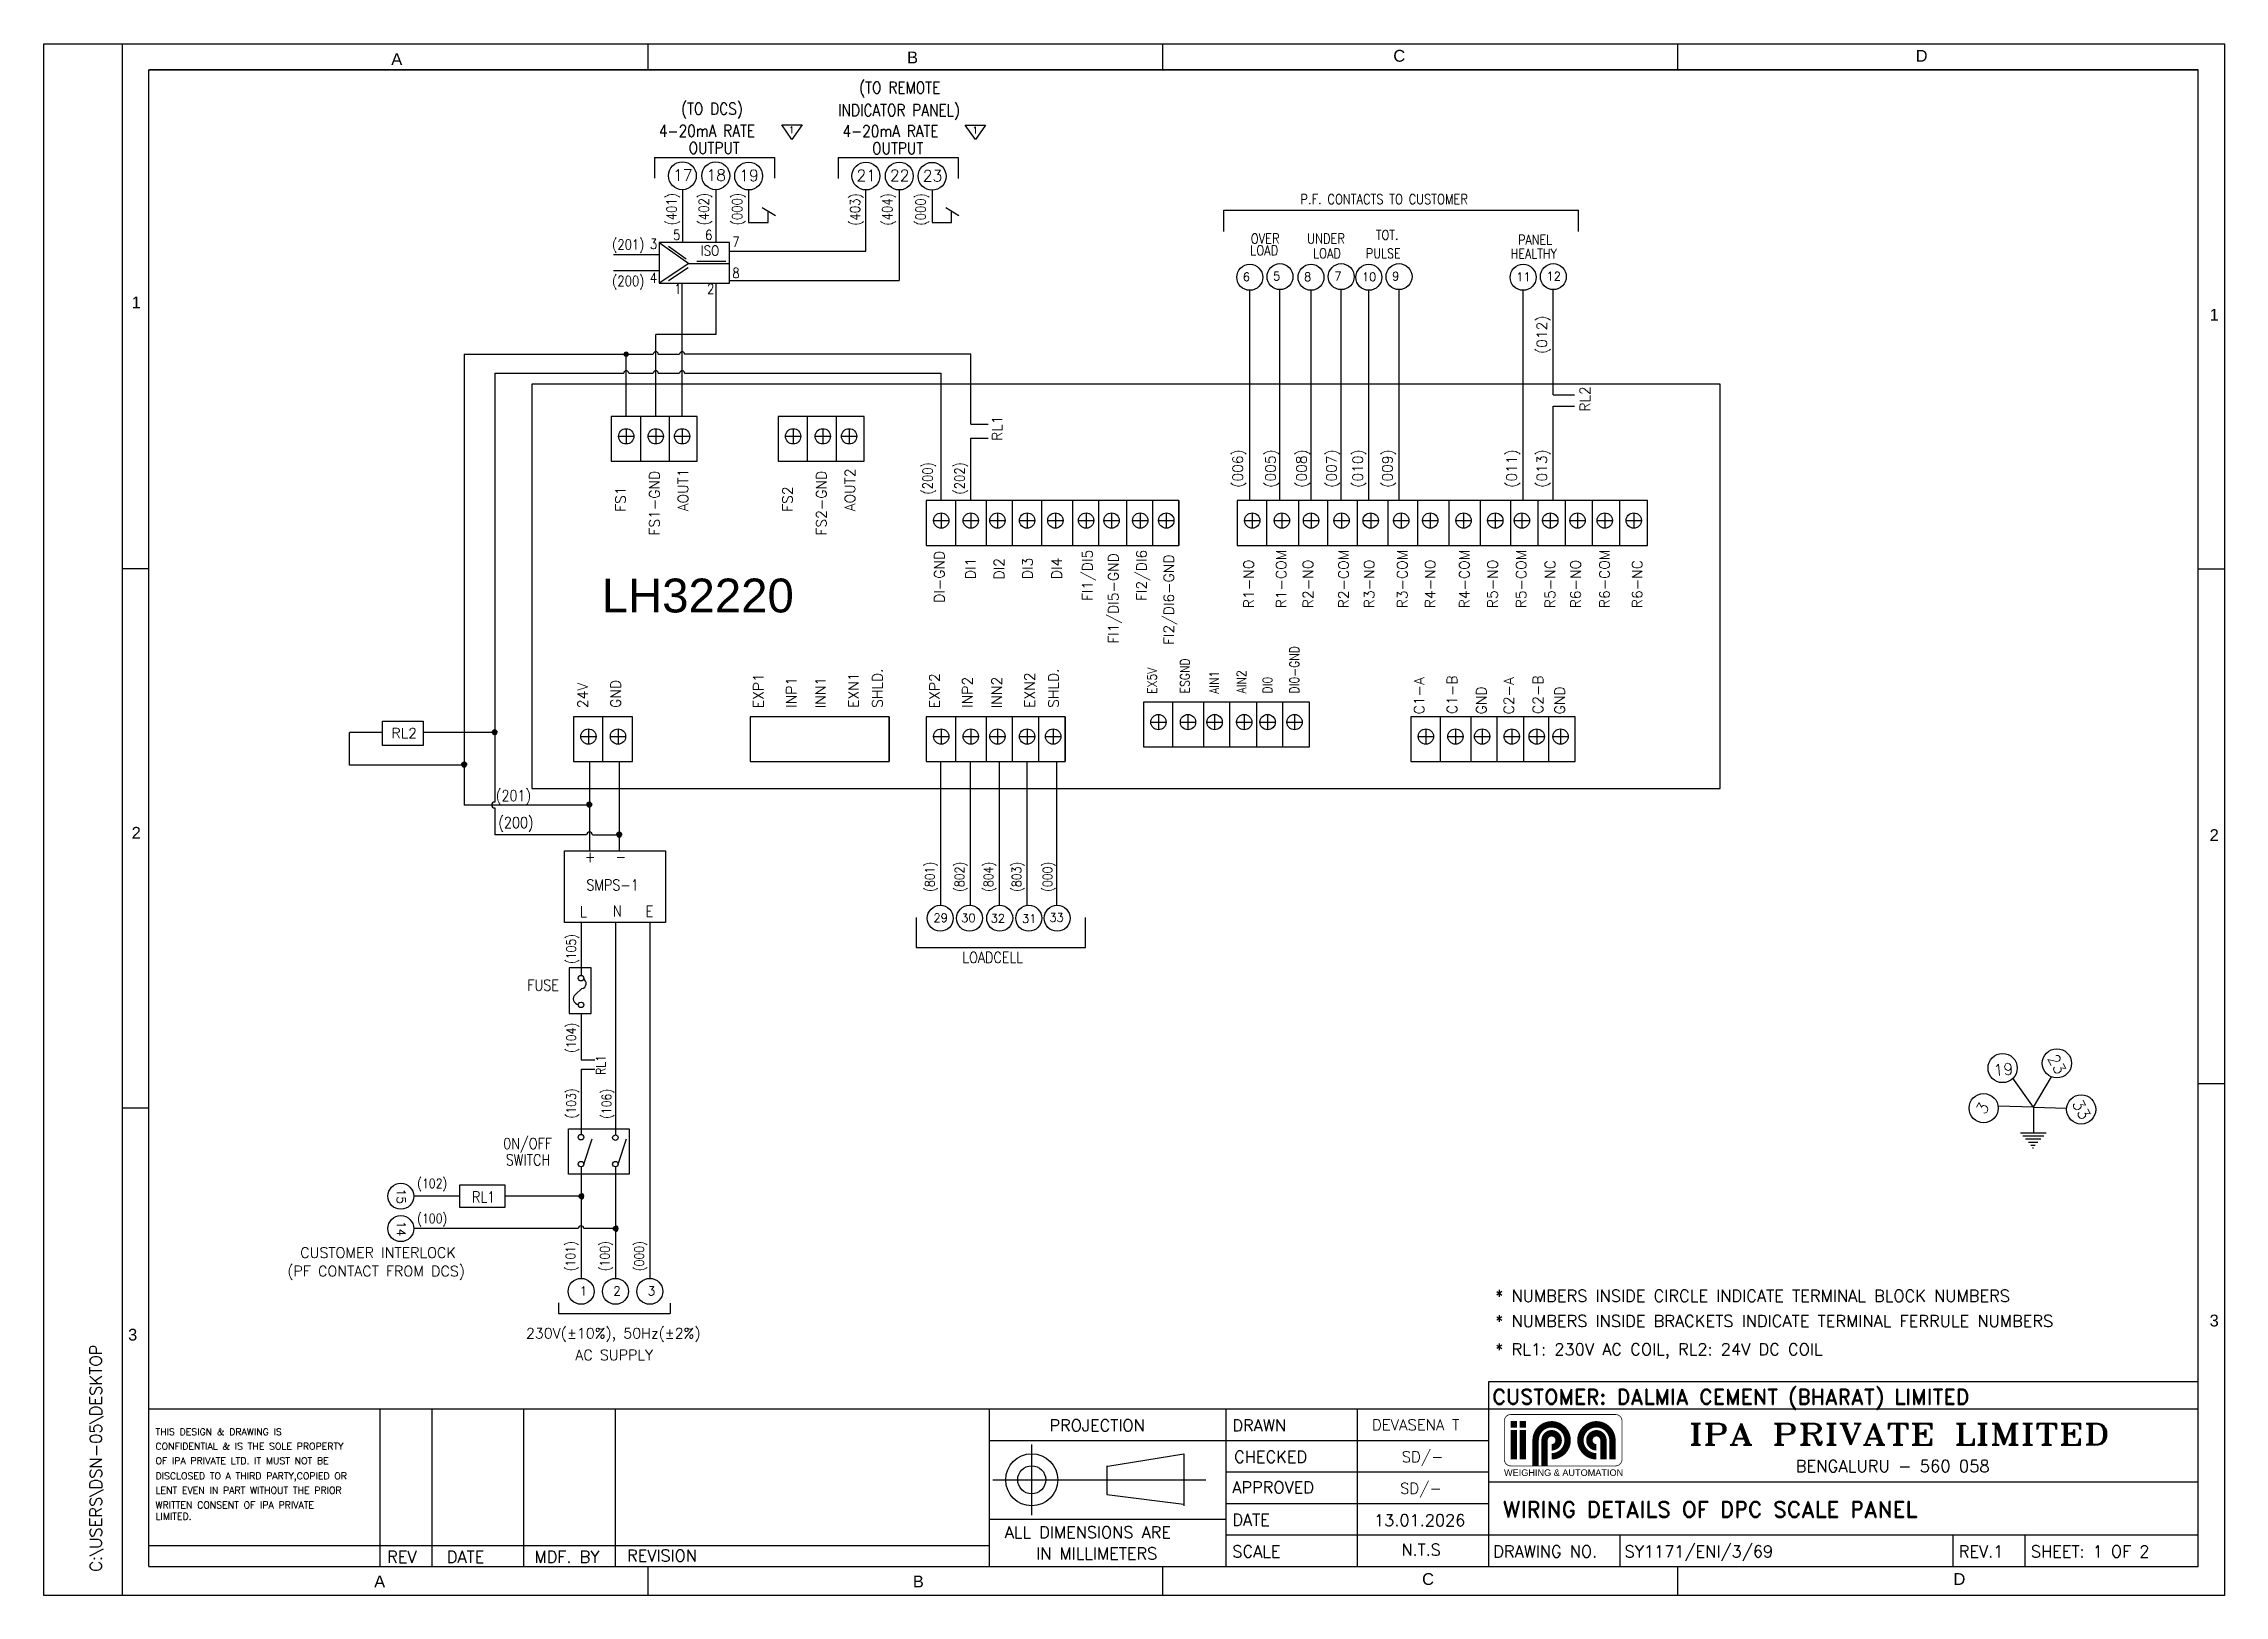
# Model space of a CAD drawing. Header units: inches. Extents: x 784 to 2184505, y 7 to 371504.
# Drawn here: x 1235861 to 1364373, y 102788 to 194290 of the extents above; entities that cross this region are included whole.
import ezdxf
from ezdxf.enums import TextEntityAlignment as Align

# ---------------------------------------------------------------- set-up
doc = ezdxf.new("R2010")
doc.units = ezdxf.units.IN
doc.header["$MEASUREMENT"] = 0
doc.layers.add('Object', color=2, linetype='Continuous', lineweight=30)
doc.layers.add('SHEET', color=10, linetype='Continuous')
doc.styles.add('R_RomanS', font='romans.shx', dxfattribs={"width": 0.85})
doc.styles.add('ROMAMC', font='romanc.shx', dxfattribs={"height": 7})
doc.styles.add('ROMANC', font='romanc.shx', dxfattribs={"height": 5})
doc.styles.add('ROMAND', font='romand', dxfattribs={"height": 3})
doc.styles.add('ROMANS', font='romans')
doc.styles.add('ROMANT', font='romant', dxfattribs={"width": 1.3, "height": 4})
doc.styles.get("Standard").update_dxf_attribs({"font": 'arial.ttf'})

msp = doc.modelspace()

# ---------------------------------------------------------------- texts
at = {"color": 0, "linetype": 'Continuous', "style": 'R_RomanS', "width": 0.85}
for s, height, p in [('(TO REMOTE', 693.584918, (1283921.25004, 191347.51881, -1448897.5516)), ('(TO DCS)', 693.584918, (1273424.16232, 190099.201, 32669.21062)), ('INDICATOR PANEL)', 693.5849184, (1282679.16331, 190015.0985, -1448897.5516)), ('4-20mA RATE', 693.5849184, (1272123.35876, 188798.39745, 32669.21062)), ('4-20mA RATE', 693.5849184, (1282936.61401, 188782.04512, -1448897.5516)), ('OUTPUT', 693.584918, (1273875.05927, 187786.43506, 32669.21062)), ('OUTPUT', 693.584918, (1284688.31452, 187770.08274, -1448897.5516)), ('P.F. CONTACTS TO CUSTOMER', 581.3829712, (1309925.03336, 184824.99334, 3741398.33276)), ('OVER ', 581.382971, (1307001.32973, 182502.71363, 4642432.86963)), ('UNDER', 581.382971, (1310321.43504, 182502.71363, 4642432.86963)), ('TOT.', 567.317254, (1314376.4931, 182723.67602, 4595747.6387)), ('PANEL', 567.317254, (1322754.41772, 182438.19679, 4595747.6387)), ('LOAD', 581.382971, (1306962.75869, 181804.86917, 4642432.86963)), ('LOAD', 581.382971, (1310665.00823, 181629.04607, 4642433.62093)), ('PULSE', 567.317254, (1313784.10641, 181634.07644, 4595747.6387)), ('HEALTHY', 567.317254, (1322312.55764, 181616.56307, 4595747.6387)), ('(201)', 646.164762, (1262513.83051, 149625.59023, -2069291.8847)), ('(200)', 646.164762, (1262661.39027, 148033.61237, -2069291.8847)), ('+', 646.16476, (1267767.9292, 146029.10481, 2079583.16296)), ('-', 646.16476, (1269569.5599, 146023.12197, 2079583.16296)), ('SMPS-1', 646.164762, (1267847.74731, 144355.62016, 2079583.16296)), ('L', 646.16476, (1267472.53876, 142783.11739, 2079583.16296)), ('N', 646.16476, (1269406.65639, 142821.8055, 2079583.16296)), ('E', 646.16476, (1271341.03078, 142797.30123, 2079583.16296)), ('LOADCELL ', 646.164762, (1289998.87659, 140082.54811, 2178762.48425)), ('FUSE', 646.164762, (1264364.86266, 138446.27296, 2079583.16296)), ('0N/OFF', 646.164762, (1262945.72684, 129109.81824, 2079583.16296)), ('SWITCH', 646.164762, (1263101.35274, 128145.10529, 2079583.16296)), ('RL1', 646.164762, (1261108.31499, 125955.76882, 6673.2061))]:
    msp.add_text(s, height=height, dxfattribs=at).set_placement(p)
at = {"color": 0, "linetype": 'Continuous', "style": 'ROMANC'}
for s, height, p in [('17', 673.303007, (1272948.00927, 186194.75078, 4044.52234)), ('18', 673.303007, (1274917.71768, 186194.75078, 4044.52234)), ('19', 673.303007, (1276853.51982, 186178.39846, 4044.52234)), ('21', 673.303007, (1283761.26453, 186178.39846, -1477522.23987)), ('22', 673.303007, (1285730.97293, 186178.39846, -1477522.23987)), ('23', 673.303007, (1287666.77508, 186162.04613, -1477522.23987)), ('6', 498.21284, (1306528.5509, 180287.66531, 4640364.17686)), ('5', 498.21284, (1308310.46784, 180326.69826, 4640364.17686)), ('8', 498.21284, (1310138.11171, 180287.66531, 4640364.17686)), ('7', 498.21284, (1311920.02865, 180326.69826, 4640364.17686)), ('10', 498.212836, (1313543.28188, 180287.66531, 4640364.17686)), ('9', 498.21284, (1315325.19882, 180326.69826, 4640364.17686)), ('11', 498.212836, (1322635.84245, 180287.66531, 4640364.17686)), ('12', 498.212836, (1324417.75939, 180326.69826, 4640364.17686)), ('29', 498.212836, (1288291.01719, 142492.57927, 2030394.59223)), ('30', 498.212836, (1289934.14317, 142486.81903, 2121632.24055)), ('32', 498.212836, (1291667.21297, 142463.54497, 2121632.24055)), ('31', 498.212836, (1293516.10948, 142445.82956, 2030394.59223)), ('33', 498.212836, (1295123.4981, 142510.4636, 2030394.59223))]:
    msp.add_text(s, height=height, dxfattribs=at).set_placement(p)
at = {"color": 0, "style": 'R_RomanS', "width": 0.85}
for s, height, p in [('(401)', 593.130466, (1273161.98917, 183570.76425, -3183075.6556)), ('(402)', 593.130466, (1275064.84878, 183578.40255, -5453245.39339)), ('(000)', 593.130466, (1277025.91293, 183578.40255, -5453245.39339)), ('(403)', 593.130466, (1283975.24442, 183554.41193, -4664642.41781)), ('(404)', 593.130466, (1285878.10403, 183562.05023, -6934812.1556)), ('(000)', 593.130466, (1287839.16818, 183562.05023, -6934812.1556)), ('(200)', 593.130466, (1288249.77537, 167702.34777, -6934812.1556)), ('(202)', 593.130466, (1290134.39818, 167702.34777, -6934812.1556)), ('DI0-GND', 552.578346, (1309842.67546, 155968.06506, 1072020.60599)), ('EX5V', 552.578346, (1301459.08057, 155945.55226, 1072020.60599)), ('ESGND', 552.578346, (1303397.03649, 155968.06506, 1072020.60599)), ('AIN1', 552.578346, (1305121.77292, 155945.55226, 1072020.60599)), ('AIN2', 552.578346, (1306719.72911, 155968.06506, 1072020.60599)), ('DI0', 552.578346, (1308256.26241, 155968.06506, 1072020.60599)), ('(801)', 552.578346, (1288361.91435, 144270.80142, 846496.91006)), ('(802)', 552.578346, (1290112.68086, 144270.80142, 3663106.38354)), ('(804)', 552.578346, (1291814.69413, 144270.80142, 846496.91006)), ('(803)', 552.578346, (1293476.52526, 144270.80142, 3663106.38354)), ('(000)', 552.578346, (1295299.67477, 144270.80142, 6479715.85702)), ('(105)', 552.578346, (1267229.27607, 140017.24356, 1931215.27095)), ('(104)', 552.578346, (1267229.27607, 134780.90997, 1931215.27095)), ('RL1', 552.578346, (1268972.22854, 133479.83277, 1931215.27095)), ('(103)', 552.578346, (1267229.27607, 130914.50131, 1931215.27095)), ('(106)', 552.578346, (1269304.59829, 130883.81553, 2079583.16296)), ('(101)', 552.578346, (1267189.42065, 121904.91624, 1931215.27095)), ('(100)', 552.578346, (1269213.41486, 121904.91624, 1931215.27095)), ('(000)', 552.578346, (1271237.40906, 121904.91624, 1931215.27095))]:
    msp.add_text(s, height=height, rotation=90, dxfattribs=at).set_placement(p)
for s, height, p in [('(201)', 593.130466, (1269362.13463, 182147.41655, 775.57139)), ('3', 593.13047, (1271588.44243, 182180.04765, 775.57139)), ('5', 593.13047, (1272954.06554, 182712.99753, 775.57139)), ('6', 593.13047, (1274842.99283, 182712.99753, 775.57139)), ('7', 593.13047, (1276442.46768, 182306.20945, 775.57139)), ('(200)', 593.130466, (1269362.13463, 179992.98859, 775.57139)), ('4', 593.13047, (1271588.44243, 180184.39799, 775.57139)), ('1', 593.13047, (1273020.52703, 179526.6546, 775.57139)), ('2', 593.13047, (1274953.92927, 179526.6546, 2270945.30917)), ('8', 593.13047, (1276442.46768, 180468.26203, 775.57139)), ('(102)', 552.578346, (1257876.92842, 126807.98232, -141694.68592)), ('(100)', 552.578346, (1257876.92842, 124732.66009, 973580.33887))]:
    msp.add_text(s, height=height, dxfattribs=at).set_placement(p)
msp.add_text('ISO', height=593.130466, dxfattribs=at).set_placement((1275132.72755, 182083.3749, 775.57139), align=Align.MIDDLE_CENTER)
at = {"color": 0, "ltscale": 5}
msp.add_text('LH32220', height=1997.376284, dxfattribs=at).set_placement((1268746.27389, 160746.92524, 2106063.53222))
at = {"color": 0}
for s, height, style, p in [('CUSTOMER: DALMIA CEMENT (BHARAT) LIMITED', 891.4686096, 'ROMAND', (1321235.14851, 114053.89302, 9781.55083)), ('PROJECTION', 696.694092, 'ROMAND', (1295134.60685, 112464.21941, 12132.91572)), ('DRAWN', 696.694092, 'ROMAND', (1305912.69105, 112464.21941, 12132.91572)), ('DEVASENA T', 643.056664, 'ROMAND', (1314140.42009, 112523.43066, 12132.91572)), ('THIS DESIGN & DRAWING IS', 403.693172, 'ROMANC', (1242454.52863, 112231.64423, 12132.91572)), ('CONFIDENTIAL & IS THE SOLE PROPERTY', 403.693172, 'ROMANC', (1242454.52863, 111382.85346, 12132.91572)), ('OF IPA PRIVATE LTD. IT MUST NOT BE ', 403.693172, 'ROMANC', (1242454.52863, 110523.71158, 12132.91572)), ('CHECKED', 696.694092, 'ROMAND', (1306017.81262, 110615.24661, 12132.91572)), ('SD/-', 643.056664, 'ROMAND', (1315891.87463, 110636.68323, 12132.91572)), ('DISCLOSED TO A THIRD PARTY,COPIED OR', 403.693172, 'ROMANC', (1242454.52863, 109633.51638, 12132.91572)), ('APPROVED', 696.694092, 'ROMAND', (1305912.69105, 108809.34927, 12132.91572)), ('SD/-', 643.056664, 'ROMAND', (1315793.2056, 108783.99626, 12132.91572)), ('WRITTEN CONSENT OF IPA PRIVATE ', 403.693172, 'ROMANC', (1242454.52863, 107915.23262, 12132.91572)), ('LENT EVEN IN PART WITHOUT THE PRIOR ', 403.693172, 'ROMANC', (1242454.52863, 108784.72561, 12132.91572)), ('WIRING DETAILS OF DPC SCALE PANEL', 938.3880101, 'ROMAND', (1321858.65397, 107389.21242, 12015.34748)), ('LIMITED.', 403.693172, 'ROMANC', (1242454.52863, 107244.69967, 12132.91572)), ('ALL DIMENSIONS ARE ', 696.6940917, 'ROMAND', (1292500.46096, 106161.05318, 12132.91572)), ('DATE', 696.694092, 'ROMAND', (1305912.69105, 106895.10573, 12132.91572)), ('13.01.2026', 697.03662, 'ROMAND', (1314264.87015, 106870.51931, 12132.91572)), ('REV', 696.694092, 'ROMAND', (1256106.67092, 104710.48299, 12132.91572)), ('DATE', 696.694092, 'ROMAND', (1259621.84693, 104710.48299, 12132.91572)), ('MDF. BY', 696.694092, 'ROMAND', (1264788.49322, 104710.48299, 12132.91572)), ('REVISION', 696.694092, 'ROMAND', (1270241.35586, 104786.67858, 12132.91572)), ('IN MILLIMETERS', 696.6940917, 'ROMAND', (1294351.96588, 104912.1286, 12132.91572)), ('SCALE', 696.694092, 'ROMAND', (1305912.69105, 105033.57115, 12132.91572)), ('N.T.S', 696.694092, 'ROMAND', (1315870.48601, 105131.93335, 12132.91572)), ('DRAWING NO.', 696.6940917, 'ROMAND', (1321288.23192, 105032.81576, 12132.91572)), ('SY1171/ENI/3/69', 696.6940917, 'ROMAND', (1329029.27738, 105032.81576, 12132.91572)), ('REV.1', 696.694092, 'ROMAND', (1348721.00577, 105032.81576, 12132.91572)), ('SHEET: 1 OF 2', 696.6940917, 'ROMAND', (1352970.84349, 105032.81576, 12132.91572))]:
    msp.add_text(s, height=height, dxfattribs=dict(at, style=style)).set_placement(p)
at = {"color": 4, "style": 'ROMANT', "width": 1.3}
msp.add_text('IPA PRIVATE LIMITED', height=1258.2536029, dxfattribs=at).set_placement((1332804.15311, 111672.49081, 424861.84625))
at = {"color": 4, "style": 'ROMAND'}
msp.add_text('BENGALURU - 560 058', height=707.7676516, dxfattribs=at).set_placement((1339108.47609, 110064.65234, 424861.84625))
at = {"layer": 'Object', "color": 7, "insert": (1318184.69606, 110219.53637), "char_height": 385.1902062, "width": 14498.5023624, "attachment_point": 1, "style": 'ROMANS'}
msp.add_mtext('\\pxqc;{\\fArial|b0|i0|c0|p0;\\C4;WEIGHING & AUTOMATION}', dxfattribs=at)
at = {"layer": 'SHEET', "color": 0, "linetype": 'Continuous'}
for s, p in [('A', (1256347.04699, 193027.87012, 12132.91572)), ('B', (1286742.81836, 193124.57717, 12132.91572)), ('C', (1315396.15716, 193221.28444, 12132.91572)), ('D', (1346179.1358, 193221.28444, 12132.91572)), ('1', (1241049.0959, 178679.01395, 12132.91572)), ('1', (1363501.51884, 177952.35082, 12132.91572)), ('2', (1241049.0959, 147406.75106, 12132.91572)), ('2', (1363501.51884, 147270.13033, 12132.91572)), ('3', (1240839.00975, 117813.53564, 12132.91572)), ('3', (1363501.51884, 118647.1194, 12132.91572)), ('C', (1317094.69846, 103405.4061, 12132.91572)), ('D', (1348404.65593, 103405.40566, 12132.91572)), ('A', (1255340.49716, 103261.26125, 12132.91572)), ('B', (1287083.31096, 103261.26125, 12132.91572))]:
    msp.add_text(s, height=696.69409, dxfattribs=at).set_placement(p)
at = {"layer": 'SHEET', "color": 0, "linetype": 'Continuous', "style": 'ROMAMC'}
for s, height, p in [('1', 387.2, (1279777.49994, 189012.58453, 6673.2061)), ('1', 387.2, (1290590.75519, 188996.23221, -1474893.55611)), ('RL2', 601.745975, (1256365.19458, 153327.5032, 2121655.81405)), ('(PF CONTACT FROM DCS)', 614.3209759, (1250217.52552, 121604.77981, 2980800.59834)), ('CUSTOMER INTERLOCK', 614.3209759, (1250983.84752, 122693.41274, 2980800.59834)), ('230V(%%P10%%%), 50Hz(%%P2%%%) ', 614.3209759, (1264282.22658, 117939.30497, 6668.3661)), ('AC SUPPLY ', 614.320976, (1267193.8915, 116656.29444, 2980800.59834))]:
    msp.add_text(s, height=height, dxfattribs=at).set_placement(p)
for s, height, p in [('(012)', 601.745975, (1324451.89072, 175986.16323, -2368041.22243)), ('RL2', 601.745975, (1326990.47689, 172584.9507, -2368041.22243)), ('RL1', 601.745975, (1292355.48974, 170864.10455, 2121655.81405)), ('(006)', 601.745975, (1306530.72908, 168099.29359, -2405272.6295)), ('(005)', 601.745975, (1308462.98552, 168099.29359, -2405272.6295)), ('(008)', 601.745975, (1310291.23849, 168099.29359, -2368041.22243)), ('(007)', 601.745975, (1312053.41138, 168099.29359, -2368041.22243)), ('(010)', 601.745975, (1313604.57839, 168099.29359, -2368041.22243)), ('(009)', 601.745975, (1315353.1446, 168099.29359, -2368041.22243)), ('(011)', 601.745975, (1322668.45739, 168099.29359, -2368041.22243)), ('(013)', 601.745975, (1324451.89072, 168099.29359, -2368041.22243)), ('FS1-GND', 601.745975, (1272155.91427, 165285.82661, 2121655.81405)), ('AOUT1', 601.745975, (1273842.74366, 166706.70682, 2121655.81405)), ('FS2-GND', 601.745975, (1281994.5836, 165285.82661, 2121655.81405)), ('AOUT2', 601.745975, (1283681.413, 166706.70682, 2121655.81405)), ('FS1', 601.745975, (1270160.58837, 166684.17486, 2121655.81405)), ('FS2', 601.745975, (1279999.2577, 166684.17486, 2121655.81405)), ('DI-GND', 601.745975, (1288946.2158, 161316.57795, 2121655.81405)), ('FI1/DI5', 601.745975, (1297673.86736, 161422.46302, 2121655.81405)), ('FI1/DI5-GND', 601.7459745, (1299202.68337, 158904.12685, -2071052.91867)), ('FI2/DI6', 601.745975, (1300859.97652, 161422.46302, 4236614.0972)), ('DI1', 601.745975, (1290783.23842, 162711.74918, 2121655.81405)), ('DI2', 601.745975, (1292468.40958, 162689.21722, 2121655.81405)), ('DI3', 601.745975, (1294141.30021, 162711.74918, 2121655.81405)), ('DI4', 601.745975, (1295858.50993, 162711.74918, 2121655.81405)), ('FI2/DI6-GND', 601.7459745, (1302467.46839, 158827.96362, 4236614.0972)), ('R1-NO', 601.745975, (1307172.67969, 160996.87288, 2121655.81405)), ('R1-COM', 601.745975, (1309091.7683, 160987.13539, 2121655.81405)), ('R2-NO', 601.745975, (1310669.53301, 160996.87288, 2121655.81405)), ('R2-COM', 601.745975, (1312765.57642, 160987.13539, 2121655.81405)), ('R3-NO', 601.745975, (1314278.80223, 160996.87288, 2121655.81405)), ('R3-COM', 601.745975, (1316226.10103, 160987.13539, 2121655.81405)), ('R4-NO', 601.745975, (1317868.40463, 160996.87288, 2121655.81405)), ('R4-COM', 601.745975, (1319883.24727, 160987.13539, 2121655.81405)), ('R5-NO', 601.745975, (1321549.49714, 160996.87288, 2121655.81405)), ('R5-COM', 601.745975, (1323230.94667, 160987.13539, 2121655.81405)), ('R5-NC', 601.745975, (1324937.78917, 160996.87288, 2121655.81405)), ('R6-NO', 601.745975, (1326440.17755, 160987.13539, 2121655.81405)), ('R6-COM', 601.745975, (1328147.02005, 160996.87288, 2121655.81405)), ('R6-NC', 601.745975, (1330068.63138, 160996.87288, 2121655.81405)), ('GND', 601.745975, (1269873.85973, 155120.68426, 2121655.81405)), ('EXP1', 601.745975, (1278281.13038, 155098.1523, 2121655.81405)), ('INP1', 601.745975, (1280220.73549, 155120.68426, 2121655.81405)), ('INN1', 601.745975, (1281946.93966, 155098.1523, 2121655.81405)), ('EXN1', 601.745975, (1283886.54477, 155120.68426, 2121655.81405)), ('SHLD.', 601.745975, (1285295.80807, 155120.68426, 2121655.81405)), ('EXP2', 601.745975, (1288658.98482, 155098.1523, 2121655.81405)), ('INP2', 601.745975, (1290598.58993, 155120.68426, 2121655.81405)), ('INN2', 601.745975, (1292324.79409, 155098.1523, 2121655.81405)), ('EXN2', 601.745975, (1294264.3992, 155120.68426, 2121655.81405)), ('SHLD.', 601.745975, (1295673.66251, 155120.68426, 2121655.81405)), ('C1-A', 601.745975, (1317219.60406, 154737.06192, 2022476.49277)), ('C1-B', 601.745975, (1319159.20917, 154759.59388, 2022476.49277)), ('C2-A', 601.745975, (1322503.72614, 154737.06192, 2022476.49277)), ('C2-B', 601.745975, (1324221.4788, 154759.59388, 2022476.49277)), ('24V', 601.745975, (1267934.25462, 155098.1523, 2121655.81405)), ('GND', 601.745975, (1320885.41333, 154737.06192, 2022476.49277)), ('GND', 601.745975, (1325503.47925, 154737.06192, 4137434.77591))]:
    msp.add_text(s, height=height, rotation=90, dxfattribs=at).set_placement(p)
at = {"layer": 'SHEET', "color": 0, "style": 'ROMAND'}
for s, height, rotation, p in [('19', 678.304663, 4.5267869343, (1350795.53923, 133420.74979, 6061.45786)), ('23', 678.304663, 298.0360570921, (1353931.15796, 134465.51141, 6061.45786)), ('3', 678.30466, 57.5079898668, (1350249.94308, 131094.10992, 6061.45786)), ('33', 678.304663, 298.0360570921, (1355376.91981, 131793.55451, 6061.45786)), ('15', 524.130266, 270, (1256671.3492, 126768.95251, 2079583.16296)), ('14', 524.130266, 270, (1256671.3492, 124861.71026, 2079583.16296))]:
    msp.add_text(s, height=height, rotation=rotation, dxfattribs=at).set_placement(p)
for s, height, p in [('1', 524.13027, (1267452.59044, 120480.40301, 2079583.16296)), ('2', 524.13027, (1269428.05892, 120480.40301, 2079583.16296)), ('3', 524.13027, (1271452.05312, 120480.40301, 2079583.16296)), ('* NUMBERS INSIDE CIRCLE INDICATE TERMINAL BLOCK NUMBERS', 700, (1321405.488, 120101.60514, 20507318.33302)), ('* NUMBERS INSIDE BRACKETS INDICATE TERMINAL FERRULE NUMBERS', 700, (1321405.488, 118618.23197, 20507318.33302)), ('* RL1: 230V AC COIL, RL2: 24V DC COIL', 700, (1321405.488, 116947.34139, 20507318.33302))]:
    msp.add_text(s, height=height, dxfattribs=at).set_placement(p)
at = {"layer": 'SHEET', "color": 124, "linetype": 'Continuous', "style": 'ROMAND'}
msp.add_text('C:\\USERS\\DSN-05\\DESKTOP', height=704.430188, rotation=90, dxfattribs=at).set_placement((1239290.58038, 104176.97022, 12132.91572))

# ---------------------------------------------------------------- hatches: boundary and pattern name
at = {"ltscale": 5}
for points in [[(1270028.21985, 175972.0307, 1), (1270353.50208, 175972.0307, 1)], [(1262279.38295, 153660.26625, 1), (1262604.66518, 153660.26625, 1)], [(1260480.02084, 151749.07645, 1), (1260805.30308, 151749.07645, 1)], [(1267854.47073, 149391.49766, 1), (1268179.75297, 149391.49766, 1)], [(1269617.70567, 147616.46519, 1), (1269942.9879, 147616.46519, 1)], [(1267532.65416, 126485.88928, 1), (1267532.65416, 126160.60705, 1)], [(1269556.64836, 124578.64703, 1), (1269556.64836, 124253.3648, 1)]]:
    msp.add_hatch(color=0, dxfattribs=at).paths.add_polyline_path(points)

# ---------------------------------------------------------------- linework, layer by layer
for p, q in [((1279357.05369, 189489.81717, 800.87489), (1280557.30373, 189489.81717, 800.87489)), ((1279957.17871, 188642.18296, 800.87489), (1279357.05369, 189489.81717, 800.87489)), ((1280557.30373, 189489.81717, 800.87489), (1279957.17871, 188642.18296, 800.87489)), ((1290170.30894, 189473.46485, -1480765.88732), (1291370.55899, 189473.46485, -1480765.88732)), ((1290770.43396, 188625.83064, -1480765.88732), (1290170.30894, 189473.46485, -1480765.88732)), ((1291370.55899, 189473.46485, -1480765.88732), (1290770.43396, 188625.83064, -1480765.88732)), ((1277408.44373, 185658.33626, 775.57139), (1277408.44373, 183735.65376, 775.57139)), ((1284316.18843, 182045.66028, 775.57139), (1284316.18843, 185658.33626, -1480791.19082)), ((1286285.89683, 185658.33626, -1480791.19082), (1286285.89683, 180314.72687, -1480791.19082)), ((1288221.69898, 185641.98394, -1480791.19082), (1288221.69898, 183735.65376, -1480791.19082)), ((1278551.785, 183735.65376, 775.57139), (1278551.785, 184386.17553, 775.57139)), ((1289365.04025, 183735.65376, -1480791.19082), (1289365.04025, 184386.17553, -1480791.19082)), ((1305414.60313, 184458.08708, 8472.23936), (1326307.54719, 184458.08708, 8472.23936)), ((1277408.44373, 183735.65376, 775.57139), (1278551.785, 183735.65376, 775.57139)), ((1288221.69898, 183735.65376, -1480791.19082), (1289365.04025, 183735.65376, -1480791.19082)), ((1273488.90107, 172302.64873, 2121632.24055), (1273488.90107, 180156.35616, 775.57139)), ((1275472.64158, 180156.35616, 775.57139), (1275472.64158, 177135.25075, 775.57139)), ((1271935.93389, 172302.64873, 2121632.24055), (1271935.93389, 177135.25075, 2121632.24055)), ((1275472.64158, 177135.25075, 775.57139), (1271935.93389, 177135.25075, 775.57139)), ((1260642.66196, 175974.4577, 6668.3661), (1271787.50308, 175974.4577, 6668.3661)), ((1262442.02407, 174850.03221, 183876.9749), (1270044.16407, 174850.03221, -74343.27287)), ((1270192.59488, 172302.64873, 2121632.24055), (1270192.59488, 175974.4577, 6668.3661)), ((1270341.02568, 174850.03221, -84426.70718), (1271787.50308, 174850.03221, -3132583.89985)), ((1272084.3647, 175974.4577, 6668.3661), (1273340.47026, 175974.4577, 6668.3661)), ((1272084.3647, 174850.03221, -3758159.42653), (1273340.47026, 174850.03221, -6405146.66021)), ((1290500.48271, 175974.4577, 2121632.24055), (1273637.33187, 175974.4577, 2332468.92153)), ((1273637.33187, 174850.03221, -6415230.09452), (1288757.14369, 174850.03221, 2121632.24055)), ((1288757.14369, 167338.96226, 2121632.24055), (1288757.14369, 174850.03221, 2121632.24055)), ((1290500.48271, 171857.20177, 2121632.24055), (1290500.48271, 175974.4577, 2121632.24055)), ((1324827.39266, 173587.76522, 4788732.06887), (1326071.22536, 173587.76522, 4788732.06887)), ((1271026.46773, 172302.64873, 6673.9574), (1271026.46773, 169667.7316, 6673.9574)), ((1272720.61374, 172302.64873, 6673.9574), (1272720.61374, 169667.7316, 6673.9574)), ((1280865.13706, 172302.64873, 6673.9574), (1280865.13706, 169667.7316, 6673.9574)), ((1282559.28308, 172302.64873, 6673.9574), (1282559.28308, 169667.7316, 6673.9574)), ((1324827.39266, 172913.83837, 4788732.06887), (1326071.22536, 172913.83837, 4788732.06887)), ((1269741.28554, 171132.7409, 2121632.24055), (1270643.90421, 171132.7409, 2121632.24055)), ((1270192.59488, 171584.05024, 2121632.24055), (1270192.59488, 170681.43157, 2121632.24055)), ((1271484.62455, 171132.7409, 2121632.24055), (1272387.24323, 171132.7409, 2121632.24055)), ((1271935.93389, 171584.05024, 2121632.24055), (1271935.93389, 170681.43157, 2121632.24055)), ((1273037.59173, 171132.7409, 2121632.24055), (1273940.2104, 171132.7409, 2121632.24055)), ((1273488.90107, 171584.05024, 2121632.24055), (1273488.90107, 170681.43157, 2121632.24055)), ((1279579.95487, 171132.7409, 2121632.24055), (1280482.57354, 171132.7409, 2121632.24055)), ((1280031.26421, 171584.05024, 2121632.24055), (1280031.26421, 170681.43157, 2121632.24055)), ((1281323.29389, 171132.7409, 2121632.24055), (1282225.91256, 171132.7409, 2121632.24055)), ((1281774.60322, 171584.05024, 2121632.24055), (1281774.60322, 170681.43157, 2121632.24055)), ((1282876.26107, 171132.7409, 2121632.24055), (1283778.87974, 171132.7409, 2121632.24055)), ((1283327.5704, 171584.05024, 2121632.24055), (1283327.5704, 170681.43157, 2121632.24055)), ((1290500.48271, 171857.20177, 2121632.24055), (1291518.20459, 171857.20177, 2121632.24055)), ((1290500.48271, 167338.96226, 2121632.24055), (1290500.48271, 171030.17314, 2121632.24055)), ((1290500.48271, 171030.17314, 2121632.24055), (1291518.20459, 171030.17314, 2121632.24055)), ((1289591.01655, 167338.96226, 6673.9574), (1289591.01655, 164704.04513, 6673.9574)), ((1291406.17299, 167338.96226, 6673.9574), (1291406.17299, 164704.04513, 6673.9574)), ((1292944.01386, 167338.96226, 6673.9574), (1292944.01386, 164704.04513, 6673.9574)), ((1294673.45459, 167338.96226, 6673.9574), (1294673.45459, 164704.04513, 6673.9574)), ((1296488.61103, 167338.96226, 6673.9574), (1296488.61103, 164704.04513, 6673.9574)), ((1298026.4519, 167338.96226, 6673.9574), (1298026.4519, 164704.04513, 6673.9574)), ((1299674.72019, 167338.96226, 2121632.24055), (1299674.72019, 164704.04513, 2121632.24055)), ((1301212.56107, 167338.96226, 2121632.24055), (1301212.56107, 164704.04513, 2121632.24055)), ((1301212.56107, 167338.96226, 2121632.24055), (1301212.56107, 164704.04513, 2121632.24055)), ((1302750.40194, 167338.96226, 2121632.24055), (1302750.40194, 164704.04513, 2121632.24055)), ((1307920.06293, 167338.96226, 6673.9574), (1307920.06293, 164704.04513, 6673.9574)), ((1309801.99394, 167338.96226, 6673.9574), (1309801.99394, 164704.04513, 6673.9574)), ((1311529.47458, 167338.96226, 6673.9574), (1311529.47458, 164704.04513, 6673.9574)), ((1313258.9153, 167338.96226, 6673.9574), (1313258.9153, 164704.04513, 6673.9574)), ((1315074.07174, 167338.96226, 6673.9574), (1315074.07174, 164704.04513, 6673.9574)), ((1316825.59122, 167338.96226, 6673.9574), (1316825.59122, 164704.04513, 6673.9574)), ((1318669.96757, 167338.96226, 6673.9574), (1318669.96757, 164704.04513, 6673.9574)), ((1320518.78629, 167338.96226, 6673.9574), (1320518.78629, 164704.04513, 6673.9574)), ((1322307.23291, 167338.96226, 6673.9574), (1322307.23291, 164704.04513, 6673.9574)), ((1323911.84835, 167338.96226, 6673.9574), (1323911.84835, 164704.04513, 6673.9574)), ((1325516.46379, 167338.96226, 6673.9574), (1325516.46379, 164704.04513, 6673.9574)), ((1327121.07923, 167338.96226, 6673.9574), (1327121.07923, 164704.04513, 6673.9574)), ((1328725.69467, 167338.96226, 6673.9574), (1328725.69467, 164704.04513, 6673.9574)), ((1288305.83436, 166169.05443, 2121632.24055), (1289208.45303, 166169.05443, 2121632.24055)), ((1288757.14369, 166620.36377, 2121632.24055), (1288757.14369, 165717.7451, 2121632.24055)), ((1290049.17337, 166169.05443, 2121632.24055), (1290951.79204, 166169.05443, 2121632.24055)), ((1290500.48271, 166620.36377, 2121632.24055), (1290500.48271, 165717.7451, 2121632.24055)), ((1291621.01591, 166169.05443, 2121632.24055), (1292523.63459, 166169.05443, 2121632.24055)), ((1292072.32525, 166620.36377, 2121632.24055), (1292072.32525, 165717.7451, 2121632.24055)), ((1293364.35493, 166169.05443, 2121632.24055), (1294266.9736, 166169.05443, 2121632.24055)), ((1293815.66426, 166620.36377, 2121632.24055), (1293815.66426, 165717.7451, 2121632.24055)), ((1295030.76938, 166169.05443, 2121632.24055), (1295933.38806, 166169.05443, 2121632.24055)), ((1295482.07872, 166620.36377, 2121632.24055), (1295482.07872, 165717.7451, 2121632.24055)), ((1296844.63279, 166169.05443, 2121632.24055), (1297747.25146, 166169.05443, 2121632.24055)), ((1297295.94212, 166620.36377, 2121632.24055), (1297295.94212, 165717.7451, 2121632.24055)), ((1298345.95094, 166169.05443, 2121632.24055), (1299248.56961, 166169.05443, 2121632.24055)), ((1298797.26028, 166620.36377, 2121632.24055), (1298797.26028, 165717.7451, 2121632.24055)), ((1300030.74195, 166169.05443, 4236590.52369), (1300933.36062, 166169.05443, 4236590.52369)), ((1300482.05129, 166620.36377, 4236590.52369), (1300482.05129, 165717.7451, 4236590.52369)), ((1301568.58282, 166169.05443, 4236590.52369), (1302471.2015, 166169.05443, 4236590.52369)), ((1302019.89216, 166620.36377, 4236590.52369), (1302019.89216, 165717.7451, 4236590.52369)), ((1306634.88074, 166169.05443, 2121632.24055), (1307537.49941, 166169.05443, 2121632.24055)), ((1307086.19008, 166620.36377, 2121632.24055), (1307086.19008, 165717.7451, 2121632.24055)), ((1308378.21976, 166169.05443, 2121632.24055), (1309280.83843, 166169.05443, 2121632.24055)), ((1308829.52909, 166620.36377, 2121632.24055), (1308829.52909, 165717.7451, 2121632.24055)), ((1310096.96634, 166169.05443, 2121632.24055), (1310999.58501, 166169.05443, 2121632.24055)), ((1310548.27568, 166620.36377, 2121632.24055), (1310548.27568, 165717.7451, 2121632.24055)), ((1311893.72501, 166169.05443, 2121632.24055), (1312796.34368, 166169.05443, 2121632.24055)), ((1312345.03434, 166620.36377, 2121632.24055), (1312345.03434, 165717.7451, 2121632.24055)), ((1313613.55911, 166169.05443, 2121632.24055), (1314516.17779, 166169.05443, 2121632.24055)), ((1314064.86845, 166620.36377, 2121632.24055), (1314064.86845, 165717.7451, 2121632.24055)), ((1315411.76933, 166169.05443, 2121632.24055), (1316314.388, 166169.05443, 2121632.24055)), ((1315863.07866, 166620.36377, 2121632.24055), (1315863.07866, 165717.7451, 2121632.24055)), ((1317123.7224, 166169.05443, 2121632.24055), (1318026.34107, 166169.05443, 2121632.24055)), ((1317575.03174, 166620.36377, 2121632.24055), (1317575.03174, 165717.7451, 2121632.24055)), ((1319088.7033, 166169.05443, 2121632.24055), (1319991.32197, 166169.05443, 2121632.24055)), ((1319540.01263, 166620.36377, 2121632.24055), (1319540.01263, 165717.7451, 2121632.24055)), ((1320955.57526, 166169.05443, 2121632.24055), (1321858.19393, 166169.05443, 2121632.24055)), ((1321406.88459, 166620.36377, 2121632.24055), (1321406.88459, 165717.7451, 2121632.24055)), ((1322522.07584, 166169.05443, 2121632.24055), (1323424.69451, 166169.05443, 2121632.24055)), ((1322973.38517, 166620.36377, 2121632.24055), (1322973.38517, 165717.7451, 2121632.24055)), ((1324198.64029, 166169.05443, 2121632.24055), (1325101.25896, 166169.05443, 2121632.24055)), ((1324649.94962, 166620.36377, 2121632.24055), (1324649.94962, 165717.7451, 2121632.24055)), ((1325803.25572, 166169.05443, 2121632.24055), (1326705.8744, 166169.05443, 2121632.24055)), ((1326254.56506, 166620.36377, 2121632.24055), (1326254.56506, 165717.7451, 2121632.24055)), ((1327407.87116, 166169.05443, 2121632.24055), (1328310.48983, 166169.05443, 2121632.24055)), ((1327859.1805, 166620.36377, 2121632.24055), (1327859.1805, 165717.7451, 2121632.24055)), ((1329114.72226, 166169.05443, 2121632.24055), (1330017.34093, 166169.05443, 2121632.24055)), ((1329566.0316, 166620.36377, 2121632.24055), (1329566.0316, 165717.7451, 2121632.24055)), ((1268800.13398, 154601.5658, 6673.9574), (1268800.13398, 151966.64867, 6673.9574)), ((1285691.76338, 154601.5658, 2121632.24055), (1285691.76338, 151966.64867, 2121632.24055)), ((1289591.01655, 154601.5658, 6673.9574), (1289591.01655, 151966.64867, 6673.9574)), ((1291406.17299, 154601.5658, 6673.9574), (1291406.17299, 151966.64867, 6673.9574)), ((1292944.01386, 154601.5658, 6673.9574), (1292944.01386, 151966.64867, 6673.9574)), ((1294481.85474, 154601.5658, 6673.9574), (1294481.85474, 151966.64867, 6673.9574)), ((1296069.61781, 154601.5658, 2121632.24055), (1296069.61781, 151966.64867, 2121632.24055)), ((1318151.63579, 154601.5658, -92505.36388), (1318151.63579, 151966.64867, -92505.36388)), ((1319966.79223, 154601.5658, -92505.36388), (1319966.79223, 151966.64867, -92505.36388)), ((1321504.63311, 154601.5658, -92505.36388), (1321504.63311, 151966.64867, -92505.36388)), ((1323077.76869, 154601.5658, -92505.36388), (1323077.76869, 151966.64867, -92505.36388)), ((1324549.56343, 154601.5658, 2022452.91926), (1324549.56343, 151966.64867, 2022452.91926)), ((1255831.74385, 153660.26625, 45929.44957), (1253883.72657, 153660.26625, 45929.44957)), ((1253883.72657, 151749.07645, 33487.41015), (1253883.72657, 153660.26625, 45929.44957)), ((1262442.02407, 153660.26625, 45929.44957), (1258233.20935, 153660.26625, 45929.44957)), ((1267514.95179, 153431.65797, 2121632.24055), (1268417.57046, 153431.65797, 2121632.24055)), ((1267966.26113, 153882.96731, 2121632.24055), (1267966.26113, 152980.34863, 2121632.24055)), ((1269258.29081, 153431.65797, 2121632.24055), (1270160.90948, 153431.65797, 2121632.24055)), ((1269709.60014, 153882.96731, 2121632.24055), (1269709.60014, 152980.34863, 2121632.24055)), ((1288305.83436, 153431.65797, 2121632.24055), (1289208.45303, 153431.65797, 2121632.24055)), ((1288757.14369, 153882.96731, 2121632.24055), (1288757.14369, 152980.34863, 2121632.24055)), ((1290049.17337, 153431.65797, 2121632.24055), (1290951.79204, 153431.65797, 2121632.24055)), ((1290500.48271, 153882.96731, 2121632.24055), (1290500.48271, 152980.34863, 2121632.24055)), ((1291621.01591, 153431.65797, 2121632.24055), (1292523.63459, 153431.65797, 2121632.24055)), ((1292072.32525, 153882.96731, 2121632.24055), (1292072.32525, 152980.34863, 2121632.24055)), ((1293364.35493, 153431.65797, 2121632.24055), (1294266.9736, 153431.65797, 2121632.24055)), ((1293815.66426, 153882.96731, 2121632.24055), (1293815.66426, 152980.34863, 2121632.24055)), ((1294902.1958, 153431.65797, 2121632.24055), (1295804.81447, 153431.65797, 2121632.24055)), ((1295353.50514, 153882.96731, 2121632.24055), (1295353.50514, 152980.34863, 2121632.24055)), ((1316866.4536, 153431.65797, 2022452.91926), (1317769.07227, 153431.65797, 2022452.91926)), ((1317317.76293, 153882.96731, 2022452.91926), (1317317.76293, 152980.34863, 2022452.91926)), ((1318609.79261, 153431.65797, 2022452.91926), (1319512.41128, 153431.65797, 2022452.91926)), ((1319061.10195, 153882.96731, 2022452.91926), (1319061.10195, 152980.34863, 2022452.91926)), ((1320181.63516, 153431.65797, 2022452.91926), (1321084.25383, 153431.65797, 2022452.91926)), ((1320632.94449, 153882.96731, 2022452.91926), (1320632.94449, 152980.34863, 2022452.91926)), ((1321924.97417, 153431.65797, 2022452.91926), (1322827.59284, 153431.65797, 2022452.91926)), ((1322376.28351, 153882.96731, 2022452.91926), (1322376.28351, 152980.34863, 2022452.91926)), ((1323397.26773, 153431.65797, 2022452.91926), (1324299.8864, 153431.65797, 2022452.91926)), ((1323848.57706, 153882.96731, 2022452.91926), (1323848.57706, 152980.34863, 2022452.91926)), ((1324799.70107, 153431.65797, 4137411.2024), (1325702.31974, 153431.65797, 4137411.2024)), ((1325251.0104, 153882.96731, 4137411.2024), (1325251.0104, 152980.34863, 4137411.2024)), ((1260642.66196, 151749.07645, 6668.3661), (1253883.72657, 151749.07645, 33487.41015)), ((1268202.59723, 147630.12522, 2082976.50317), (1269942.41324, 147630.12522, 2082976.50317)), ((1271580.64256, 142473.01967, 2079583.16296), (1271580.64256, 121483.199, 2079583.16296)), ((1267532.65416, 137103.77577, 2079583.16296), (1267532.65416, 134368.05873, 2079583.16296)), ((1267532.65416, 134368.05873, 2079583.16296), (1268339.20923, 134368.05873, 2079583.16296)), ((1267532.65416, 133815.71464, 2079583.16296), (1267532.65416, 129969.17497, 2079583.16296)), ((1267532.65416, 133815.71464, 2079583.16296), (1268339.20923, 133815.71464, 2079583.16296)), ((1267532.65416, 128058.60647, 2079583.16296), (1267532.65416, 121483.199, 2079583.16296)), ((1269556.64836, 128058.60647, 2079583.16296), (1269556.64836, 121483.199, 2079583.16296)), ((1260369.74655, 126323.24816, 2079583.16296), (1257674.14519, 126323.24816, 2079583.16296)), ((1267532.65416, 126323.24816, 2079583.16296), (1263066.52576, 126323.24816, 2079583.16296)), ((1267370.01304, 124416.00591, 2079583.16296), (1257674.14519, 124416.00591, 2079583.16296)), ((1269556.64836, 124416.00591, 2079583.16296), (1267695.29527, 124416.00591, 2079583.16296))]:
    msp.add_line(p, q)
at = {"color": 0}
for p, q in [((1271861.62416, 187581.27831, -2269394.16639), (1278935.85839, 187581.27831, -2269394.16639)), ((1271861.62416, 187581.27831, -2269394.16639), (1271861.62416, 186358.50908, -2269394.16639)), ((1278935.85839, 187581.27831, -2269394.16639), (1278935.85839, 186358.50908, -2269394.16639)), ((1282674.87941, 187564.92599, -3750960.92861), (1289749.11364, 187564.92599, -3750960.92861)), ((1282674.87941, 187564.92599, -3750960.92861), (1282674.87941, 186342.15676, -3750960.92861)), ((1289749.11364, 187564.92599, -3750960.92861), (1289749.11364, 186342.15676, -3750960.92861)), ((1278985.36303, 184139.91821, -2162941.55785), (1278208.03137, 184596.1781, -2162941.55785)), ((1289798.61828, 184139.91821, -3644508.32007), (1289021.28662, 184596.1781, -3644508.32007)), ((1305414.60313, 183215.49262, 8472.23936), (1305414.60313, 184458.08708, 8472.23936)), ((1326307.54719, 183215.49262, 8472.23936), (1326307.54719, 184458.08708, 8472.23936)), ((1306938.18417, 167338.96226, 4788732.06887), (1306938.18417, 179744.32896, 4788732.06887)), ((1308720.10111, 167338.96226, 4788732.06887), (1308720.10111, 179783.36192, 4788732.06887)), ((1310547.74498, 167338.96226, 4788732.06887), (1310547.74498, 179744.32896, 4788732.06887)), ((1312329.66192, 167338.96226, 4788732.06887), (1312329.66192, 179783.36192, 4788732.06887)), ((1313952.91515, 167338.96226, 4788732.06887), (1313952.91515, 179744.32896, 4788732.06887)), ((1315734.83209, 167338.96226, 4788732.06887), (1315734.83209, 179783.36192, 4788732.06887)), ((1323045.47572, 167338.96226, 4788732.06887), (1323045.47572, 179744.32896, 4788732.06887)), ((1324827.39266, 173587.76522, 4788732.06887), (1324827.39266, 179783.36192, 4788732.06887)), ((1260642.66196, 175974.4577, 6668.3661), (1260642.66196, 149391.49766, 6668.3661)), ((1262442.02407, 174850.03221, 183876.9749), (1262442.02407, 149564.98241, 19268.73641)), ((1324827.39266, 167338.96226, 4788732.06887), (1324827.39266, 172913.83837, 4788732.06887)), ((1301106.23038, 154280.4749, 1071997.05253), (1302008.08158, 154280.4749, 1071997.05253)), ((1301557.15598, 154731.4005, 1071997.05253), (1301557.15598, 153829.54929, 1071997.05253)), ((1302390.31982, 155449.38799, -1041162.94866), (1302390.31982, 152816.71124, -1041162.94866)), ((1302848.08709, 154280.4749, 1071997.05253), (1303749.93829, 154280.4749, 1071997.05253)), ((1303299.01269, 154731.4005, 1071997.05253), (1303299.01269, 153829.54929, 1071997.05253)), ((1304203.93289, 155449.38799, -1041162.94866), (1304203.93289, 152816.71124, -1041162.94866)), ((1304418.59314, 154280.4749, 1071997.05253), (1305320.44435, 154280.4749, 1071997.05253)), ((1304869.51875, 154731.4005, 1071997.05253), (1304869.51875, 153829.54929, 1071997.05253)), ((1305740.46619, 155449.38799, -1041162.94866), (1305740.46619, 152816.71124, -1041162.94866)), ((1306160.44985, 154280.4749, 1071997.05253), (1307062.30106, 154280.4749, 1071997.05253)), ((1306611.37545, 154731.4005, 1071997.05253), (1306611.37545, 153829.54929, 1071997.05253)), ((1307326.87924, 155449.38799, 1071997.05253), (1307326.87924, 152816.71124, 1071997.05253)), ((1307541.53949, 154280.4749, 3185157.05371), (1308443.39069, 154280.4749, 3185157.05371)), ((1307992.46509, 154731.4005, 3185157.05371), (1307992.46509, 153829.54929, 3185157.05371)), ((1308863.41254, 155449.38799, 1071997.05253), (1308863.41254, 152816.71124, 1071997.05253)), ((1309127.95254, 154280.4749, 5298317.0549), (1310029.80374, 154280.4749, 5298317.0549)), ((1309578.87814, 154731.4005, 5298317.0549), (1309578.87814, 153829.54929, 5298317.0549)), ((1268029.11248, 151965.28018, 2095654.95317), (1268029.11248, 146689.75435, 2079583.16296)), ((1269770.96919, 151965.28018, 2095654.95317), (1269770.96919, 146689.75435, 2079583.16296)), ((1290453.6255, 151966.64867, 2121632.24055), (1290453.6255, 143479.62463, 2121632.24055)), ((1292173.50157, 151966.64867, 2121632.24055), (1292173.50157, 143479.59149, 2121632.24055)), ((1293796.11754, 151966.64867, 2121632.24055), (1293796.11754, 143480.10115, 2121632.24055)), ((1295549.12853, 151966.64867, 2121632.24055), (1295549.12853, 143479.03508, 2121632.24055)), ((1268017.11185, 149391.49766, 6668.3661), (1260642.66196, 149391.49766, 6668.3661)), ((1262442.02407, 149218.01292, 17009.92982), (1262442.02407, 147629.47181, 6668.3661)), ((1267855.62773, 147630.12522, 2082976.50317), (1262442.02407, 147629.47181, 6668.3661)), ((1353115.46797, 131581.22173, 6061.45786), (1351915.4771, 133279.82828, 6061.45786)), ((1353115.46797, 131581.22173, 6061.45786), (1354194.40933, 133359.17783, 6061.45786)), ((1353115.46797, 131581.22173, 6061.45786), (1351036.749, 131645.79532, 6061.45786)), ((1353115.46797, 131581.22173, 6061.45786), (1353115.46797, 130056.95514, 6061.45786)), ((1353115.46797, 131581.22173, 6061.45786), (1355077.00677, 131521.03612, 6061.45786)), ((1352353.69558, 130056.95514, 6061.45786), (1353877.24036, 130056.95514, 6061.45786)), ((1352353.69558, 130056.95514, 6061.45786), (1353877.24036, 130056.95514, 6061.45786)), ((1352494.66026, 129894.1523, 6061.45786), (1353728.31686, 129894.1523, 6061.45786)), ((1352649.86177, 129714.90709, 6061.45786), (1353564.35274, 129714.90709, 6061.45786)), ((1352819.8442, 129518.59108, 6061.45786), (1353384.77315, 129518.59108, 6061.45786)), ((1352975.0474, 129339.34391, 6061.45786), (1353220.80724, 129339.34391, 6061.45786)), ((1353072.45857, 129177.16948, 6061.45786), (1353115.46797, 129177.16948, 6061.45786)), ((1294088.95367, 107519.95324, 12132.91572), (1294088.95367, 111687.68146, 12132.91572)), ((1303046.9606, 111113.39918, 12132.91572), (1298570.25426, 110394.15244, 12132.91572)), ((1303046.83859, 111139.18754, 12132.91572), (1303046.83859, 108071.23494, 12132.91572)), ((1291790.34735, 109605.21124, 12132.91572), (1304343.90849, 109605.21124, 12132.91572)), ((1298507.52097, 110432.57455, 12132.91572), (1298507.52097, 108733.84345, 12132.91572)), ((1298507.52097, 108733.84345, 12132.91572), (1303046.83859, 108173.90443, 12132.91572))]:
    msp.add_line(p, q, dxfattribs=at)
at = {"color": 0, "ltscale": 5}
for p, q in [((1288712.49149, 151966.64867, 2121632.24055), (1288712.49149, 143480.02805, 2121632.24055)), ((1269556.64836, 142473.01967, 2079583.16296), (1269556.64836, 129943.78748, 2079583.16296)), ((1267697.76171, 128220.18251, 2079583.16296), (1268187.2118, 129718.04809, 2079583.16296)), ((1269718.2244, 128220.18251, 2079583.16296), (1270207.67449, 129718.04809, 2079583.16296)), ((1266211.91079, 120034.80142, 2079583.16296), (1266211.91079, 119406.30749, 2079583.16296)), ((1272776.06167, 120014.70962, 2079583.16296), (1272776.06167, 119406.30749, 2079583.16296)), ((1266211.91079, 119406.30749, 2079583.16296), (1272776.06167, 119406.30749, 2079583.16296))]:
    msp.add_line(p, q, dxfattribs=at)
at = {"color": 0, "linetype": 'Continuous', "ltscale": 10}
for p, q in [((1287281.39905, 142755.42382, -1970112.56342), (1287281.39905, 140990.95432, -1970112.56342)), ((1297249.50593, 140990.95432, -1970112.56342), (1297249.50593, 142755.42382, -1970112.56342)), ((1287281.39905, 140990.95432, -1970112.56342), (1297249.50593, 140990.95432, -1970112.56342))]:
    msp.add_line(p, q, dxfattribs=at)
at = {"color": 0, "linetype": 'Continuous'}
msp.add_line((1267533.4817, 142473.01967, 2079583.16296), (1267533.4817, 139346.34747, 2079583.16296), dxfattribs=at)
for points, elevation in [([(1334652.18888, 174201.09026), (1264634.68264, 174201.09026), (1264634.68264, 150357.16706), (1334652.18888, 150357.16706)], 6673.9574), ([(1274376.44518, 172302.64873), (1269304.13848, 172302.64873), (1269304.13848, 169667.7316), (1274376.44518, 169667.7316)], 2121632.24055), ([(1284215.11452, 172302.64873), (1279142.80781, 172302.64873), (1279142.80781, 169667.7316), (1284215.11452, 169667.7316)], 2121632.24055), ([(1302750.40194, 167338.96226), (1287868.6873, 167338.96226), (1287868.6873, 164704.04513), (1302750.40194, 164704.04513)], 2121632.24055), ([(1330381.53612, 167338.96226), (1306197.73368, 167338.96226), (1306197.73368, 164704.04513), (1330381.53612, 164704.04513)], 2121632.24055), ([(1255831.74385, 154345.13047), (1258233.20935, 154345.13047), (1258233.20935, 152893.39265), (1255831.74385, 152893.39265)], 45929.44957), ([(1270556.80745, 154601.5658), (1267077.80473, 154601.5658), (1267077.80473, 151966.64867), (1270556.80745, 151966.64867)], 2121632.24055), ([(1285691.76338, 154601.5658), (1277490.83286, 154601.5658), (1277490.83286, 151966.64867), (1285691.76338, 151966.64867)], 2121632.24055), ([(1296069.61781, 154601.5658), (1287868.6873, 154601.5658), (1287868.6873, 151966.64867), (1296069.61781, 151966.64867)], 2121632.24055), ([(1326122.69902, 154601.5658), (1316429.30654, 154601.5658), (1316429.30654, 151966.64867), (1326122.69902, 151966.64867)], 2022452.91926), ([(1266558.06408, 146696.95872), (1272513.27203, 146696.95872), (1272513.27203, 142473.01967), (1266558.06408, 142473.01967)], 2079583.16296), ([(1266791.02073, 130302.11499), (1270361.73002, 130302.11499), (1270361.73002, 127624.08302), (1266791.02073, 127624.08302)], 800.87489)]:
    msp.add_lwpolyline(points, close=True, dxfattribs=dict(elevation=elevation))
at = {"color": 0, "elevation": 1071997.05253}
msp.add_lwpolyline([(1310449.82558, 155449.38799), (1300669.45501, 155449.38799), (1300669.45501, 152816.71124), (1310449.82558, 152816.71124)], close=True, dxfattribs=at)
for centre in [(1270192.59488, 171132.7409, 2121632.24055), (1271935.93389, 171132.7409, 2121632.24055), (1273488.90107, 171132.7409, 2121632.24055), (1280031.26421, 171132.7409, 2121632.24055), (1281774.60322, 171132.7409, 2121632.24055), (1283327.5704, 171132.7409, 2121632.24055), (1288757.14369, 166169.05443, 2121632.24055), (1290500.48271, 166169.05443, 2121632.24055), (1292072.32525, 166169.05443, 2121632.24055), (1293815.66426, 166169.05443, 2121632.24055), (1295482.07872, 166169.05443, 2121632.24055), (1297295.94212, 166169.05443, 2121632.24055), (1298797.26028, 166169.05443, 2121632.24055), (1300482.05129, 166169.05443, 4236590.52369), (1302019.89216, 166169.05443, 4236590.52369), (1307086.19008, 166169.05443, 2121632.24055), (1308829.52909, 166169.05443, 2121632.24055), (1310548.27568, 166169.05443, 2121632.24055), (1312345.03434, 166169.05443, 2121632.24055), (1314064.86845, 166169.05443, 2121632.24055), (1315863.07866, 166169.05443, 2121632.24055), (1317575.03174, 166169.05443, 2121632.24055), (1319540.01263, 166169.05443, 2121632.24055), (1321406.88459, 166169.05443, 2121632.24055), (1322973.38517, 166169.05443, 2121632.24055), (1324649.94962, 166169.05443, 2121632.24055), (1326254.56506, 166169.05443, 2121632.24055), (1327859.1805, 166169.05443, 2121632.24055), (1329566.0316, 166169.05443, 2121632.24055), (1267966.26113, 153431.65797, 2121632.24055), (1269709.60014, 153431.65797, 2121632.24055), (1288757.14369, 153431.65797, 2121632.24055), (1290500.48271, 153431.65797, 2121632.24055), (1292072.32525, 153431.65797, 2121632.24055), (1293815.66426, 153431.65797, 2121632.24055), (1295353.50514, 153431.65797, 2121632.24055), (1317317.76293, 153431.65797, 2022452.91926), (1319061.10195, 153431.65797, 2022452.91926), (1320632.94449, 153431.65797, 2022452.91926), (1322376.28351, 153431.65797, 2022452.91926), (1323848.57706, 153431.65797, 2022452.91926), (1325251.0104, 153431.65797, 4137411.2024)]:
    msp.add_circle(centre, 451.30934)
at = {"color": 0}
for centre, radius in [((1301557.15598, 154280.4749, 1071997.05253), 450.9256), ((1303299.01269, 154280.4749, 1071997.05253), 450.9256), ((1304869.51875, 154280.4749, 1071997.05253), 450.9256), ((1306611.37545, 154280.4749, 1071997.05253), 450.9256), ((1307992.46509, 154280.4749, 3185157.05371), 450.9256), ((1309578.87814, 154280.4749, 5298317.0549), 450.9256), ((1294088.95367, 109605.21124, 12132.91572), 1533.9763), ((1294088.95367, 109605.21124, 12132.91572), 827.36331)]:
    msp.add_circle(centre, radius, dxfattribs=at)
for centre, radius, start, end in [((1271935.93389, 175973.50335, 2121632.24055), 148.43387, 0.3683850824, 179.6316149176), ((1273488.90107, 175973.50335, 2332468.92153), 148.43387, 0.3683850824, 179.6316149176), ((1270192.59488, 174849.07785, 2121632.24055), 148.43387, 0.3683850824, 179.6316149176), ((1271935.93389, 174849.07785, 1910795.55956), 148.43387, 0.3683850824, 179.6316149176), ((1273488.90107, 174849.07785, 2121632.24055), 148.43387, 0.3683850824, 179.6316149176), ((1262442.03726, 149391.49766, 6668.3661), 173.48475, 90.0043585812, 269.9956414188), ((1268029.11248, 147630.12522, 2082976.50317), 173.48475, 0, 180)]:
    msp.add_arc(centre, radius, start, end)
for centre, start, end in [((1262442.02407, 153660.26625, 45929.44957), 0, 180), ((1260642.66196, 151749.07645, 6668.3661), 0, 180), ((1268017.11185, 149391.49766, 6668.3661), 0, 180), ((1269780.34678, 147616.46519, 2079583.16296), 0, 180), ((1267532.65416, 126323.24816, 2079583.16296), 270, 90), ((1267532.65416, 124416.00591, 2079583.16296), 0, 180), ((1269556.64836, 124416.00591, 2079583.16296), 270, 90)]:
    msp.add_arc(centre, 162.64112, start, end, dxfattribs=at)
at = {"layer": 'SHEET', "color": 124, "linetype": 'Continuous', "true_color": 0x00a183}
for p, q in [((1240515.8654, 102788.47582, 12132.91572), (1240515.8654, 194269.90309, 12132.91572)), ((1271480.04725, 192748.30624, 12132.91572), (1271480.04725, 194289.66212, 12132.91572)), ((1242064.07449, 192748.30624, 12132.91572), (1362824.38373, 192748.30624, 12132.91572)), ((1242064.07449, 192748.30624, 12132.91572), (1362824.38373, 192748.30624, 12132.91572)), ((1242064.07449, 192748.30624, 12132.91572), (1362824.38373, 192748.30624, 12132.91572)), ((1362824.38373, 192748.30624, 12132.91572), (1242064.07449, 192748.30624, 12132.91572)), ((1242064.07449, 104500.38795, 12132.91572), (1242064.07449, 192748.30624, 12132.91572)), ((1362824.38373, 104500.38795, 12132.91572), (1362824.38373, 192748.30624, 12132.91572)), ((1364362.8121, 132960.8238, 12132.91572), (1362824.38373, 132961.06923, 12132.91572)), ((1321022.73822, 113789.64251, 12132.91572), (1321022.73822, 115406.58465, 12132.91572)), ((1321022.73822, 115406.58465, 12132.91572), (1362824.38373, 115406.58465, 12132.91572)), ((1321022.73822, 113789.64251, 12132.91572), (1321022.73822, 115406.58465, 12132.91572)), ((1242064.07449, 113789.64251, 12132.91572), (1362824.38373, 113789.64251, 12132.91572)), ((1242064.07449, 113789.64251, 12132.91572), (1362824.38373, 113789.64251, 12132.91572)), ((1255683.65728, 113789.64251, 12132.91572), (1255683.65728, 104500.38795, 12132.91572)), ((1258755.24617, 104488.31125, 12132.91572), (1258755.24617, 113777.56581, 12132.91572)), ((1264161.38127, 104500.38795, 12132.91572), (1264161.38127, 113789.64251, 12132.91572)), ((1269567.51637, 104500.38795, 12132.91572), (1269567.51637, 113789.64251, 12132.91572)), ((1291606.76546, 104500.38795, 12132.91572), (1291606.76546, 113789.64251, 12132.91572)), ((1305540.6473, 104500.38795, 12132.91572), (1305540.6473, 113789.64251, 12132.91572)), ((1313281.69276, 104500.38795, 12132.91572), (1313281.69276, 113789.64251, 12132.91572)), ((1321022.73822, 104500.38795, 12132.91572), (1321022.73822, 113789.64251, 12132.91572)), ((1291606.76546, 111931.7916, 12132.91572), (1321022.73822, 111931.7916, 12132.91572)), ((1305540.6473, 110073.94069, 12132.91572), (1321022.73822, 110073.94069, 12132.91572)), ((1321022.73822, 109480.92935, 12132.91572), (1362824.38373, 109480.92935, 12132.91572)), ((1305540.6473, 108216.08977, 12132.91572), (1321022.73822, 108216.08977, 12132.91572)), ((1291606.76546, 107287.16432, 12132.91572), (1305540.6473, 107287.16432, 12132.91572)), ((1242064.07449, 105738.95523, 12132.91572), (1291606.76546, 105738.95523, 12132.91572)), ((1305540.6473, 106358.23886, 12132.91572), (1362824.38373, 106358.23886, 12132.91572)), ((1328763.78369, 104500.38795, 12132.91572), (1328763.78369, 106358.23886, 12132.91572)), ((1348392.31102, 104500.38795, 12132.91572), (1348392.31102, 106358.23886, 12132.91572)), ((1352642.14874, 104500.38795, 12132.91572), (1352642.14874, 106358.23886, 12132.91572)), ((1242064.07449, 104500.38795, 12132.91572), (1362824.38373, 104500.38795, 12132.91572)), ((1301824.94547, 102788.47582, 12132.91572), (1301824.94547, 104500.38795, 12132.91572)), ((1332169.84369, 102788.47582, 12132.91572), (1332169.84369, 104500.38795, 12132.91572))]:
    msp.add_line(p, q, dxfattribs=at)
at = {"layer": 'SHEET', "color": 0, "linetype": 'Continuous'}
for p, q in [((1301824.94547, 192748.30624, 12132.91572), (1301824.94547, 194289.66212, 12132.91572)), ((1332169.84369, 192748.30624, 12132.91572), (1332169.84369, 194289.66212, 12132.91572)), ((1273502.93318, 185674.68858, 775.57139), (1273502.93318, 182569.77365, 775.57139)), ((1275472.64158, 185674.68858, 775.57139), (1275472.64158, 182569.77365, 775.57139)), ((1272125.72883, 182569.77365, 775.57139), (1273882.52799, 181314.23386, 775.57139)), ((1269438.57018, 181850.67575, 775.57139), (1272125.72883, 181850.67575, 775.57139)), ((1273882.52799, 181314.23386, 775.57139), (1272125.72883, 180156.35616, 775.57139)), ((1272678.34998, 182354.03722, 775.57139), (1273728.49286, 181603.52674, 775.57139)), ((1273882.52799, 181314.23386, 775.57139), (1276273.79014, 181314.23386, 775.57139)), ((1274355.53282, 181464.58669, 775.57139), (1276072.75285, 181464.58669, 775.57139)), ((1276273.79014, 182045.66028, 775.57139), (1284316.18843, 182045.66028, 775.57139)), ((1269438.57018, 180907.93454, 775.57139), (1272125.72883, 180907.93454, 775.57139)), ((1273835.22414, 181073.13246, 775.57139), (1272688.91235, 180295.43857, 775.57139)), ((1276273.79014, 180314.72687, 775.57139), (1286285.89683, 180314.72687, 775.57139)), ((1235871.23812, 163326.22083, 12132.91572), (1235866.29837, 163326.22162, 12132.91572)), ((1242064.07449, 163325.23288, 12132.91572), (1240515.8654, 163325.47987, 12132.91572)), ((1364367.65306, 163305.72163, 12132.91572), (1362824.38373, 163305.96783, 12132.91572)), ((1235871.23812, 131519.63784, 12132.91572), (1235861.4574, 131519.6394, 12132.91572)), ((1242064.07449, 131518.64989, 12132.91572), (1240515.8654, 131518.89688, 12132.91572)), ((1271480.04725, 102788.47582, 12132.91572), (1271480.04725, 104500.38795, 12132.91572))]:
    msp.add_line(p, q, dxfattribs=at)
at = {"layer": 'SHEET', "color": 0}
for p, q in [((1266826.56048, 139800.55498, 2079583.16296), (1266826.56048, 137103.77577, 2079583.16296)), ((1268128.39119, 139800.55498, 2079583.16296), (1266826.56048, 139800.55498, 2079583.16296)), ((1268128.39119, 137103.77577, 2079583.16296), (1268128.39119, 139800.55498, 2079583.16296)), ((1267577.40508, 138566.95332, 2079583.16296), (1267199.85282, 138217.78557, 2079583.16296)), ((1266826.56048, 137103.77577, 2079583.16296), (1268128.39119, 137103.77577, 2079583.16296)), ((1263066.52576, 126974.16352, 2079583.16296), (1260369.74655, 126974.16352, 2079583.16296)), ((1260369.74655, 126974.16352, 2079583.16296), (1260369.74655, 125672.33281, 2079583.16296)), ((1263066.52576, 125672.33281, 2079583.16296), (1263066.52576, 126974.16352, 2079583.16296)), ((1260369.74655, 125672.33281, 2079583.16296), (1263066.52576, 125672.33281, 2079583.16296))]:
    msp.add_line(p, q, dxfattribs=at)
at = {"layer": 'SHEET', "color": 124, "linetype": 'Continuous', "true_color": 0x00a183, "elevation": 12132.91572}
msp.add_lwpolyline([(1364372.59282, 102788.47582), (1235871.23812, 102788.47582), (1235871.23812, 194269.90309), (1364372.59282, 194269.90309)], close=True, dxfattribs=at)
at = {"layer": 'SHEET', "color": 0, "linetype": 'Continuous', "elevation": 775.57139}
msp.add_lwpolyline([(1276273.79014, 182569.77365), (1272125.72883, 182569.77365), (1272125.72883, 180156.35616), (1276273.79014, 180156.35616)], close=True, dxfattribs=at)
at = {"layer": 'SHEET', "color": 4, "linetype": 'Continuous', "const_width": 45.25582}
msp.add_lwpolyline([(1328496.25388, 113454.00389), (1322317.62793, 113454.00389, 0.4142135624), (1321940.49611, 113076.87208), (1321940.49611, 110802.53052, 0.4142135624), (1322317.62793, 110425.39871), (1328496.25388, 110425.39871, 0.4142135624), (1328873.3857, 110802.53052), (1328873.3857, 113076.87208, 0.4142135624)], format="xyb", close=True, dxfattribs=at)
at = {"layer": 'SHEET', "color": 4, "linetype": 'Continuous', "const_width": 377.13182}
for points in [[(1322502.54246, 112688.03925), (1322502.54246, 113065.17107)], [(1323030.527, 112688.03925), (1323030.527, 113065.17107)], [(1322502.54246, 110802.38017), (1322502.54246, 112537.18653)], [(1323030.527, 110802.38017), (1323030.527, 112537.18653)], [(1323784.79064, 110425.24835), (1323784.79064, 111933.77562)]]:
    msp.add_lwpolyline(points, dxfattribs=at)
for points in [[(1323784.79064, 111933.77562, -2.4142135624), (1324727.62018, 110990.94608, 0.048516246)], [(1324312.77518, 110425.24835), (1324312.77518, 111933.77562, -2.4142135624), (1324727.62018, 111518.93062, 1.7118172848)], [(1328310.37245, 110802.38017), (1328310.37245, 111933.77562, 2.4142135624), (1327367.5429, 110990.94608, 0.362037375)], [(1327782.3879, 110802.38017), (1327782.3879, 111933.77562, 2.4142135624), (1327367.5429, 111518.93062, 0.3121925891)]]:
    msp.add_lwpolyline(points, format="xyb", dxfattribs=at)
at = {"layer": 'SHEET', "color": 0}
for centre, radius in [((1273502.93318, 186496.30023, 775.57139), 821.61165), ((1275472.64158, 186496.30023, 775.57139), 821.61165), ((1277408.44373, 186479.94791, 775.57139), 821.61165), ((1284316.18843, 186479.94791, -1480791.19082), 821.61165), ((1286285.89683, 186479.94791, -1480791.19082), 821.61165), ((1288221.69898, 186463.59559, -1480791.19082), 821.61165), ((1306938.18417, 180509.76731, 4788732.06887), 765.43836), ((1308720.10111, 180548.80027, 4788732.06887), 765.43836), ((1310547.74498, 180509.76731, 4788732.06887), 765.43836), ((1312329.66192, 180548.80027, 4788732.06887), 765.43836), ((1313952.91515, 180509.76731, 4788732.06887), 765.43836), ((1315734.83209, 180548.80027, 4788732.06887), 765.43836), ((1323045.47572, 180509.76731, 4788732.06887), 765.43836), ((1324827.39266, 180548.80027, 4788732.06887), 765.43836), ((1288700.65046, 142714.68128, 2178762.48425), 765.43836), ((1290426.10178, 142714.68128, 2178762.48425), 765.43836), ((1292201.93125, 142714.68128, 2178762.48425), 765.43836), ((1293914.78804, 142714.68128, 2178762.48425), 765.43836), ((1295589.86123, 142714.68128, 2178762.48425), 765.43836), ((1267532.65416, 139184.77354, 2079583.16296), 161.57604), ((1267532.65416, 137608.93193, 2079583.16296), 161.57604), ((1354503.09198, 134161.8155, 6061.45786), 859.94896), ((1351302.59464, 133883.05901, 6061.45786), 859.94896), ((1350186.10421, 131519.63801, 6061.45786), 859.94896), ((1355933.53841, 131444.4478, 6061.45786), 859.94896), ((1267532.65416, 129807.59893, 2079583.16296), 161.57604), ((1269556.64836, 129782.21143, 2079583.16296), 161.57604), ((1267532.65416, 128220.18251, 2079583.16296), 161.57604), ((1269556.64836, 128220.18251, 2079583.16296), 161.57604), ((1256908.70683, 126323.24816, 2079583.16296), 765.43836), ((1256908.70683, 124416.00591, 2079583.16296), 765.43836), ((1267532.65416, 120717.76064, 2079583.16296), 765.43836), ((1269556.64836, 120717.76064, 2079583.16296), 765.43836), ((1271580.64256, 120717.76064, 2079583.16296), 765.43836)]:
    msp.add_circle(centre, radius, dxfattribs=at)
for centre, radius, start, end in [((1267527.51125, 138871.06287, 2079583.16296), 309.78642, 278.8312493043, 63.7487549059), ((1267402.58059, 137961.42729, 2079583.16296), 326.83041, 128.3368994129, 265.0021798749)]:
    msp.add_arc(centre, radius, start, end, dxfattribs=at)

msp.set_redraw_order([(e.dxf.handle, doc.entitydb.next_handle()) for e in msp.query("TEXT MTEXT ATTDEF DIMENSION ARC_DIMENSION")])  # texts and dimensions are drawn at this point

doc.saveas('drawing.dxf')
